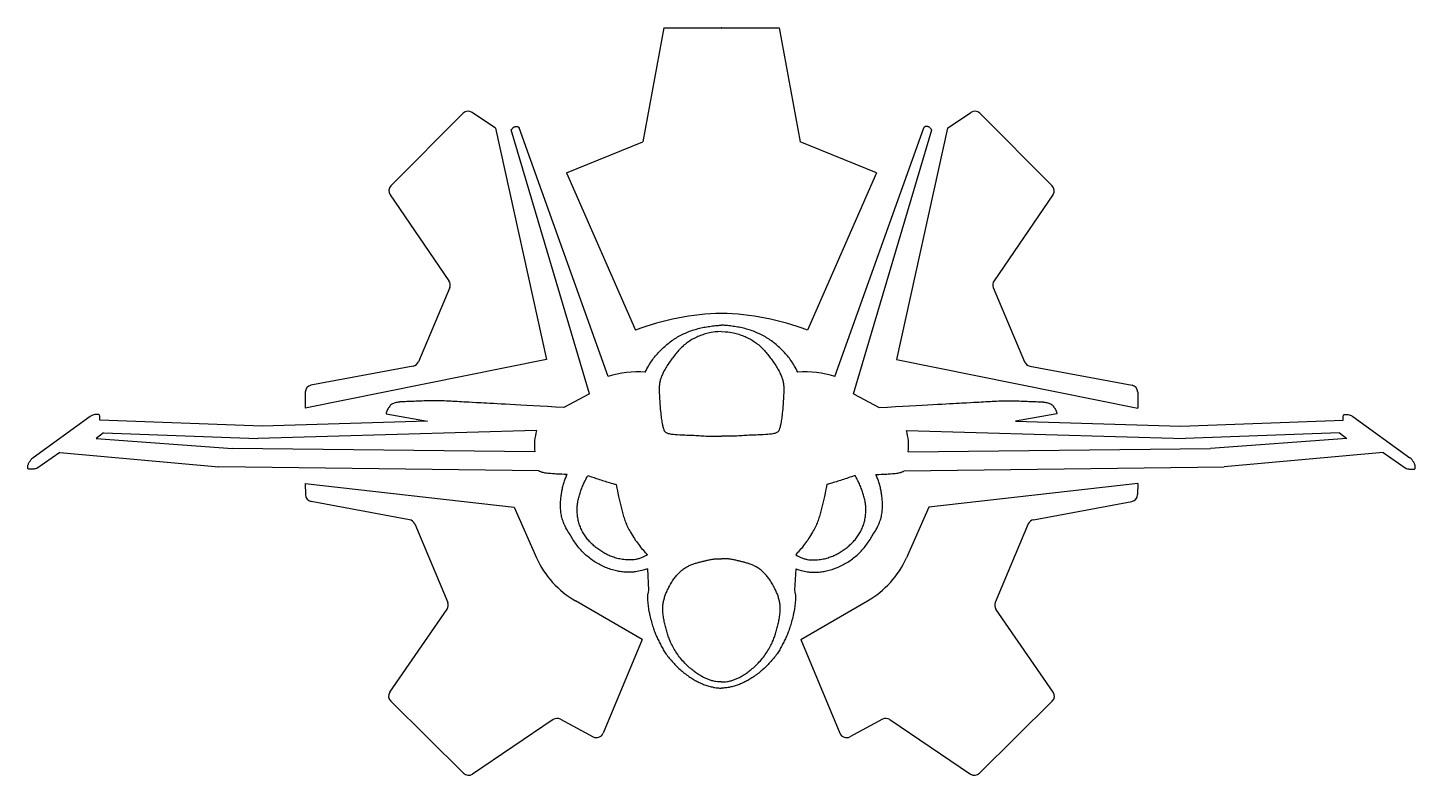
# Model space of a CAD drawing. Header units: inches. Extents: x 315 to 1225, y 14 to 674.
# Drawn here: x 568 to 862.9, y 515.2 to 674.2 of the extents above; entities that cross this region are included whole.
import ezdxf

# ---------------------------------------------------------------- set-up
doc = ezdxf.new("R2010")
doc.units = ezdxf.units.IN
doc.header["$LTSCALE"] = 0.03937
doc.header["$MEASUREMENT"] = 0

msp = doc.modelspace()

# ---------------------------------------------------------------- linework, layer by layer
at = {"color": 7, "linetype": 'Continuous'}
for p, q in [((703.239, 674.207), (698.748, 649.922)), ((703.239, 674.207), (727.746, 674.207)), ((727.746, 674.207), (732.237, 649.922)), ((660.606, 656.006), (645.214, 640.578)), ((667.462, 652.86), (662.504, 656.192)), ((763.523, 652.86), (768.48, 656.192)), ((770.379, 656.006), (785.771, 640.578)), ((667.462, 652.86), (678.301, 603.674)), ((687.409, 596.364), (670.784, 652.5)), ((691.37, 600.018), (672.492, 652.925)), ((739.615, 600.018), (758.492, 652.925)), ((743.575, 596.364), (760.201, 652.5)), ((763.523, 652.86), (752.684, 603.674)), ((682.574, 643.323), (698.748, 649.922)), ((748.41, 643.323), (732.237, 649.922)), ((682.574, 643.323), (697.216, 609.897)), ((748.41, 643.323), (733.768, 609.897)), ((645.038, 638.67), (657.573, 620.392)), ((785.946, 638.67), (773.412, 620.392)), ((657.719, 618.964), (651.094, 603.154)), ((773.265, 618.964), (779.891, 603.154)), ((678.301, 603.674), (627.02, 593.325)), ((649.987, 602.26), (628.243, 598.185)), ((752.684, 603.674), (803.965, 593.325)), ((780.998, 602.26), (802.741, 598.185)), ((627.02, 596.71), (627.02, 593.325)), ((687.409, 596.364), (681.956, 593.422)), ((743.575, 596.364), (749.029, 593.422)), ((803.965, 596.71), (803.965, 593.325)), ((581.339, 591.547), (569.212, 582.752)), ((617.846, 589.44), (583.365, 590.722)), ((652.981, 590.555), (617.846, 589.44)), ((644.191, 592.054), (652.981, 590.555)), ((786.793, 592.054), (778.003, 590.555)), ((778.003, 590.555), (813.139, 589.44)), ((813.139, 589.44), (847.62, 590.722)), ((849.646, 591.547), (861.773, 582.752)), ((584.167, 588.064), (582.598, 586.877)), ((582.598, 586.877), (611.565, 584.728)), ((584.167, 588.064), (616.922, 586.833)), ((676.181, 588.564), (616.922, 586.833)), ((754.803, 588.564), (814.063, 586.833)), ((846.818, 588.064), (814.063, 586.833)), ((848.387, 586.877), (819.42, 584.728)), ((846.818, 588.064), (848.387, 586.877)), ((675.832, 584.033), (611.565, 584.728)), ((755.152, 584.033), (819.42, 584.728)), ((574.841, 583.895), (569.962, 580.434)), ((574.841, 583.895), (608.661, 580.831)), ((856.144, 583.895), (822.324, 580.831)), ((856.144, 583.895), (861.022, 580.434)), ((676.682, 579.934), (608.661, 580.831)), ((754.303, 579.934), (822.324, 580.831)), ((627.02, 577.296), (671.398, 572.261)), ((627.02, 577.296), (627.071, 574.901)), ((803.965, 577.296), (759.587, 572.261)), ((803.965, 577.296), (803.913, 574.901)), ((649.174, 569.57), (628.296, 573.458)), ((671.398, 572.261), (676.181, 561.492)), ((759.587, 572.261), (754.803, 561.492)), ((781.811, 569.57), (802.688, 573.458)), ((650.281, 568.677), (657.304, 551.996)), ((780.703, 568.677), (773.681, 551.996)), ((699.729, 559.126), (699.974, 554.576)), ((731.256, 559.126), (731.01, 554.576)), ((698.608, 544.105), (684.443, 552.3)), ((732.377, 544.105), (746.541, 552.3)), ((645.006, 532.875), (657.158, 550.564)), ((785.979, 532.875), (773.827, 550.564)), ((698.608, 544.105), (690.321, 524.14)), ((732.377, 544.105), (740.664, 524.14)), ((645.186, 530.96), (660.64, 515.65)), ((785.798, 530.96), (770.344, 515.65)), ((679.703, 527.07), (662.536, 515.473)), ((681.253, 527.148), (688.224, 523.395)), ((749.731, 527.148), (742.761, 523.395)), ((751.282, 527.07), (768.449, 515.473))]:
    msp.add_line(p, q, dxfattribs=at)
for centre, radius, start, end in [((661.668, 654.947), 1.5, 56.09372, 135.06829), ((769.317, 654.947), 1.5, 44.93171, 123.90628), ((646.276, 639.518), 1.5, 135.06829, 214.44071), ((784.709, 639.518), 1.5, 325.55929, 44.93171), ((656.336, 619.543), 1.5, 337.262, 34.44071), ((774.649, 619.543), 1.5, 145.55929, 202.738), ((716.426, 559.716), 53.732, 90.99531, 110.94703), ((714.559, 559.716), 53.732, 69.05297, 89.00469), ((649.71, 603.734), 1.5, 280.6157, 337.262), ((781.274, 603.734), 1.5, 202.738, 259.3843), ((697.526, 581.668), 19.356, 84.82236, 108.54536), ((733.459, 581.668), 19.356, 71.45464, 95.17764), ((628.52, 596.71), 1.5, 100.6157, 180), ((802.465, 596.71), 1.5, 0, 79.3843), ((687.218, 585.436), 11.471, 164.17289, 187.02262), ((743.767, 585.436), 11.471, 352.97738, 15.82711), ((628.571, 574.933), 1.5, 181.23198, 259.45039), ((802.414, 574.933), 1.5, 280.54961, 358.76802), ((648.899, 568.095), 1.5, 22.82908, 79.45039), ((782.086, 568.095), 1.5, 100.54961, 157.17092), ((694.459, 569.611), 20, 203.9507, 239.94763), ((736.526, 569.611), 20, 300.05237, 336.0493), ((655.921, 551.414), 1.5, 325.51264, 22.82908), ((775.063, 551.414), 1.5, 157.17092, 214.48736), ((646.242, 532.026), 1.5, 145.51264, 225.26836), ((784.743, 532.026), 1.5, 314.73164, 34.48736), ((680.542, 525.827), 1.5, 61.69924, 124.04157), ((750.442, 525.827), 1.5, 55.95843, 118.30076), ((688.935, 524.715), 1.5, 241.69924, 337.45712), ((742.049, 524.715), 1.5, 202.54288, 298.30076), ((661.696, 516.716), 1.5, 225.26836, 304.04157), ((769.289, 516.716), 1.5, 235.95843, 314.73164)]:
    msp.add_arc(centre, radius, start, end, dxfattribs=at)
for points, knots in [([(670.784, 652.5), (670.958, 652.662), (671.131, 652.868), (671.321, 653.058), (671.542, 653.172), (671.798, 653.189), (672.037, 653.199), (672.145, 653.192), (672.258, 653.147), (672.386, 653.039), (672.447, 652.968), (672.487, 652.921), (672.491, 652.917), (672.493, 652.916), (672.493, 652.916), (672.494, 652.917), (672.494, 652.918), (672.494, 652.919), (672.492, 652.925), (672.493, 652.923), (672.492, 652.925)], [0, 0, 0, 0, 0.1138269, 0.2427904, 0.3711582, 0.4902564, 0.6131537, 0.7274406, 0.7792807, 0.8375551, 0.9178945, 0.962281, 0.992051, 0.9945389, 0.9956251, 0.9958686, 0.9960874, 0.9965369, 0.9970812, 1, 1, 1, 1]), ([(760.201, 652.5), (760.027, 652.662), (759.854, 652.868), (759.664, 653.058), (759.443, 653.172), (759.186, 653.189), (758.948, 653.199), (758.84, 653.192), (758.726, 653.147), (758.598, 653.039), (758.538, 652.968), (758.498, 652.921), (758.494, 652.917), (758.492, 652.916), (758.491, 652.916), (758.491, 652.917), (758.491, 652.918), (758.491, 652.919), (758.492, 652.925), (758.492, 652.923), (758.492, 652.925)], [0, 0, 0, 0, 0.11377377, 0.24274494, 0.3711205, 0.49022582, 0.61313046, 0.72742426, 0.7792675, 0.8375454, 0.91788954, 0.96227877, 0.9920505, 0.99453858, 0.99562479, 0.99586838, 0.99608712, 0.9965367, 0.99708103, 1, 1, 1, 1]), ([(699.273, 600.945), (699.836, 602.07), (700.496, 603.141), (701.242, 604.156), (702.064, 605.114), (702.95, 606.014), (703.876, 606.84), (704.855, 607.6), (705.884, 608.286), (706.964, 608.892), (708.111, 609.422), (709.296, 609.866), (710.508, 610.223), (711.74, 610.498), (712.985, 610.701), (714.237, 610.852), (715.492, 610.965), (715.074, 610.93), (715.492, 610.965)], [0, 0, 0, 0, 0.0626403, 0.1252306, 0.1879113, 0.2507186, 0.3135996, 0.3753322, 0.4369895, 0.4985782, 0.5601628, 0.6230671, 0.6860165, 0.7489351, 0.8117352, 0.8744961, 0.937271, 1, 1, 1, 1]), ([(731.712, 600.945), (731.149, 602.07), (730.489, 603.141), (729.743, 604.156), (728.921, 605.114), (728.035, 606.014), (727.109, 606.84), (726.13, 607.6), (725.1, 608.286), (724.021, 608.892), (722.874, 609.422), (721.689, 609.866), (720.476, 610.223), (719.245, 610.498), (718, 610.701), (716.748, 610.852), (715.492, 610.965), (715.911, 610.93), (715.492, 610.965)], [0, 0, 0, 0, 0.0626383, 0.1252287, 0.1879096, 0.250717, 0.3135982, 0.3753309, 0.4369883, 0.4985771, 0.5601618, 0.6230663, 0.6860158, 0.7489345, 0.8117348, 0.8744958, 0.9372708, 1, 1, 1, 1]), ([(715.492, 609.615), (714.346, 609.546), (713.211, 609.372), (712.096, 609.098), (711.006, 608.735), (709.95, 608.281), (708.958, 607.743), (708.022, 607.108), (707.155, 606.384), (706.369, 605.578), (705.637, 604.693), (704.942, 603.775), (704.27, 602.84), (703.645, 601.876), (703.092, 600.87), (702.783, 600.182), (702.53, 599.47), (702.351, 598.74), (702.262, 597.996), (702.246, 597.245), (702.268, 596.49), (702.336, 594.783), (702.486, 593.082), (702.664, 591.379), (702.779, 590.538), (702.931, 589.705), (703.142, 588.862), (703.261, 588.56), (703.444, 588.307), (703.702, 588.119), (704.003, 587.985), (704.417, 587.86), (704.835, 587.781), (705.257, 587.73), (706.718, 587.642), (708.18, 587.57), (709.643, 587.523), (711.104, 587.434), (712.564, 587.34), (714.028, 587.321), (715.492, 587.321), (715.004, 587.321), (715.492, 587.321)], [0, 0, 0, 0, 0.0279986, 0.0559681, 0.083954, 0.1119576, 0.1399573, 0.1674763, 0.1950392, 0.2225705, 0.2500161, 0.2779898, 0.3060523, 0.3341236, 0.3621309, 0.3901041, 0.4084867, 0.4268975, 0.445221, 0.4634674, 0.4817845, 0.5001811, 0.5418169, 0.5834512, 0.6251776, 0.6458711, 0.6665012, 0.6876763, 0.6955886, 0.7032038, 0.7109747, 0.7190002, 0.7295378, 0.7399139, 0.7502693, 0.7859554, 0.8216316, 0.8573059, 0.8929762, 0.9286401, 0.9643236, 1, 1, 1, 1]), ([(715.492, 609.615), (716.639, 609.546), (717.773, 609.372), (718.889, 609.098), (719.979, 608.735), (721.034, 608.281), (722.027, 607.743), (722.963, 607.108), (723.83, 606.384), (724.616, 605.578), (725.347, 604.693), (726.042, 603.775), (726.714, 602.84), (727.34, 601.876), (727.893, 600.87), (728.202, 600.182), (728.455, 599.47), (728.634, 598.74), (728.723, 597.996), (728.738, 597.245), (728.717, 596.49), (728.649, 594.783), (728.498, 593.082), (728.321, 591.379), (728.205, 590.538), (728.053, 589.705), (727.843, 588.862), (727.724, 588.56), (727.541, 588.307), (727.283, 588.119), (726.982, 587.985), (726.568, 587.86), (726.15, 587.781), (725.728, 587.73), (724.266, 587.642), (722.804, 587.57), (721.341, 587.523), (719.881, 587.434), (718.42, 587.34), (716.956, 587.321), (715.492, 587.321), (715.98, 587.321), (715.492, 587.321)], [0, 0, 0, 0, 0.0279991, 0.0559686, 0.0839545, 0.1119581, 0.1399578, 0.1674767, 0.1950396, 0.2225709, 0.2500165, 0.2779902, 0.3060526, 0.3341239, 0.3621312, 0.3901044, 0.408487, 0.4268978, 0.4452213, 0.4634677, 0.4817848, 0.5001813, 0.5418171, 0.5834514, 0.6251778, 0.6458713, 0.6665014, 0.6876765, 0.6955887, 0.703204, 0.7109749, 0.7190003, 0.729538, 0.7399141, 0.7502694, 0.7859556, 0.8216317, 0.8573059, 0.8929762, 0.9286401, 0.9643236, 1, 1, 1, 1]), ([(681.956, 593.422), (672.189, 593.984), (662.422, 594.515), (660.468, 594.62), (658.514, 594.728), (656.559, 594.833), (654.603, 594.892), (652.648, 594.857), (651.018, 594.779), (649.39, 594.706), (647.761, 594.645), (647.352, 594.623), (646.944, 594.59), (646.539, 594.535), (646.14, 594.452), (645.748, 594.33), (645.388, 594.142), (645.091, 593.863), (644.837, 593.539), (644.614, 593.198), (644.428, 592.838), (644.286, 592.457), (644.191, 592.054), (644.219, 592.189), (644.191, 592.054)], [0, 0, 0, 0, 0.24991956, 0.49980365, 0.54978955, 0.59979021, 0.64980154, 0.69977844, 0.74975353, 0.79142639, 0.83305362, 0.87471675, 0.88517912, 0.89563458, 0.9060648, 0.91648556, 0.92695412, 0.93732566, 0.94774445, 0.95827356, 0.96868624, 0.97902836, 0.98941109, 1, 1, 1, 1]), ([(749.029, 593.422), (758.796, 593.984), (768.563, 594.515), (770.517, 594.62), (772.471, 594.728), (774.426, 594.833), (776.381, 594.892), (778.337, 594.857), (779.967, 594.779), (781.594, 594.706), (783.224, 594.645), (783.633, 594.623), (784.041, 594.59), (784.446, 594.535), (784.845, 594.452), (785.236, 594.33), (785.596, 594.142), (785.894, 593.863), (786.148, 593.539), (786.371, 593.198), (786.556, 592.838), (786.699, 592.457), (786.793, 592.054), (786.766, 592.189), (786.793, 592.054)], [0, 0, 0, 0, 0.2499228, 0.4998058, 0.5497915, 0.599792, 0.6498031, 0.6997798, 0.7497546, 0.7914273, 0.8330544, 0.8747173, 0.8851796, 0.895635, 0.9060652, 0.9164859, 0.9269544, 0.9373259, 0.9477447, 0.9582737, 0.9686864, 0.9790284, 0.9894111, 1, 1, 1, 1]), ([(583.365, 590.722), (583.37, 590.984), (583.396, 591.251), (583.389, 591.516), (583.332, 591.709), (583.214, 591.877), (583.042, 591.967), (582.842, 591.984), (582.448, 591.965), (582.061, 591.873), (581.689, 591.727), (581.339, 591.547), (581.454, 591.609), (581.339, 591.547)], [0, 0, 0, 0, 0.0821575, 0.1665753, 0.2499599, 0.3130834, 0.3775713, 0.4386096, 0.5016353, 0.6255502, 0.7505088, 0.876333, 1, 1, 1, 1]), ([(847.62, 590.722), (847.614, 590.984), (847.589, 591.251), (847.595, 591.516), (847.653, 591.709), (847.77, 591.877), (847.943, 591.967), (848.142, 591.984), (848.536, 591.965), (848.923, 591.873), (849.296, 591.727), (849.646, 591.547), (849.53, 591.609), (849.646, 591.547)], [0, 0, 0, 0, 0.0821573, 0.1665751, 0.2499598, 0.3130832, 0.3775711, 0.4386095, 0.5016352, 0.6255501, 0.7505088, 0.876333, 1, 1, 1, 1]), ([(569.962, 580.434), (569.566, 580.367), (569.202, 580.32), (568.833, 580.299), (568.61, 580.302), (568.369, 580.317), (568.254, 580.338), (568.157, 580.379), (568.088, 580.447), (568.054, 580.545), (568.039, 580.802), (568.054, 581.045), (568.109, 581.273), (568.228, 581.531), (568.373, 581.784), (568.537, 582.068), (568.715, 582.336), (568.931, 582.57), (569.212, 582.752), (569.114, 582.696), (569.212, 582.752)], [0, 0, 0, 0, 0.0865886, 0.1657273, 0.2453736, 0.2935299, 0.3454558, 0.3707046, 0.393467, 0.4142796, 0.4365411, 0.4920184, 0.5444827, 0.5951161, 0.6563533, 0.719142, 0.7899468, 0.8592807, 0.9279647, 1, 1, 1, 1]), ([(861.022, 580.434), (861.419, 580.367), (861.783, 580.32), (862.152, 580.299), (862.375, 580.302), (862.615, 580.317), (862.731, 580.338), (862.828, 580.379), (862.896, 580.447), (862.931, 580.545), (862.946, 580.802), (862.931, 581.045), (862.875, 581.273), (862.756, 581.531), (862.612, 581.784), (862.447, 582.068), (862.27, 582.336), (862.053, 582.57), (861.773, 582.752), (861.87, 582.696), (861.773, 582.752)], [0, 0, 0, 0, 0.0865904, 0.165729, 0.2453751, 0.2935313, 0.3454572, 0.3707059, 0.3934682, 0.4142808, 0.4365423, 0.4920195, 0.5444836, 0.5951169, 0.656354, 0.7191425, 0.7899472, 0.859281, 0.9279648, 1, 1, 1, 1]), ([(682.67, 579.189), (680.968, 579.247), (679.269, 579.35), (678.522, 579.42), (677.782, 579.534), (677.497, 579.605), (677.215, 579.69), (676.936, 579.788), (676.682, 579.934), (676.764, 579.881), (676.682, 579.934)], [0, 0, 0, 0, 0.2800887, 0.559877, 0.6832523, 0.8064124, 0.8547132, 0.9032022, 0.951797, 1, 1, 1, 1]), ([(683.316, 566.42), (682.715, 567.309), (682.204, 568.254), (681.796, 569.248), (681.5, 570.279), (681.32, 571.339), (681.25, 572.411), (681.279, 573.483), (681.376, 574.463), (681.524, 575.438), (681.714, 576.406), (681.959, 577.358), (682.272, 578.288), (682.67, 579.189), (682.531, 578.891), (682.67, 579.189)], [0, 0, 0, 0, 0.0799649, 0.1600116, 0.2400202, 0.3199972, 0.4000409, 0.4800627, 0.5599752, 0.6333385, 0.7068179, 0.7802496, 0.8534995, 0.9266362, 1, 1, 1, 1]), ([(699.729, 562.113), (699.161, 561.755), (698.556, 561.471), (697.922, 561.258), (697.267, 561.109), (696.601, 561.021), (695.931, 560.988), (694.878, 561.04), (693.836, 561.208), (692.816, 561.477), (691.852, 561.829), (690.92, 562.265), (690.025, 562.778), (689.171, 563.364), (688.366, 564.018), (687.618, 564.735), (686.938, 565.515), (686.337, 566.352), (685.825, 567.245), (685.411, 568.19), (685.102, 569.176), (684.897, 570.189), (684.8, 571.216), (684.813, 572.242), (684.929, 573.26), (685.138, 574.265), (685.424, 575.255), (685.777, 576.226), (686.181, 577.174), (686.624, 578.098), (687.093, 578.994), (686.935, 578.696), (687.093, 578.994)], [0, 0, 0, 0, 0.0232882, 0.0464806, 0.0697042, 0.0929953, 0.1163148, 0.1396061, 0.1761988, 0.2128274, 0.2494216, 0.2850605, 0.3207637, 0.3565691, 0.3924884, 0.4284854, 0.4644619, 0.5003489, 0.5361305, 0.5718566, 0.6076382, 0.6434974, 0.679366, 0.715158, 0.7507938, 0.786344, 0.8219698, 0.8577246, 0.8935622, 0.9293554, 0.9649143, 1, 1, 1, 1]), ([(687.093, 578.994), (688.201, 578.581), (689.323, 578.21), (690.451, 577.854), (691.78, 577.434), (693.118, 577.045), (692.671, 577.172), (693.118, 577.045)], [0, 0, 0, 0, 0.1866644, 0.3733086, 0.5600122, 0.7800127, 1, 1, 1, 1]), ([(731.256, 562.113), (731.824, 561.755), (732.429, 561.471), (733.063, 561.258), (733.717, 561.109), (734.383, 561.021), (735.054, 560.988), (736.107, 561.04), (737.149, 561.208), (738.168, 561.477), (739.133, 561.829), (740.065, 562.265), (740.96, 562.778), (741.813, 563.364), (742.619, 564.018), (743.367, 564.735), (744.047, 565.515), (744.648, 566.352), (745.16, 567.245), (745.573, 568.19), (745.883, 569.176), (746.087, 570.189), (746.184, 571.216), (746.172, 572.242), (746.055, 573.26), (745.847, 574.265), (745.56, 575.255), (745.208, 576.226), (744.804, 577.174), (744.361, 578.098), (743.892, 578.994), (744.05, 578.696), (743.892, 578.994)], [0, 0, 0, 0, 0.0232909, 0.0464833, 0.0697068, 0.0929979, 0.1163173, 0.1396085, 0.1762011, 0.2128296, 0.2494238, 0.2850625, 0.3207656, 0.3565709, 0.3924901, 0.428487, 0.4644634, 0.5003503, 0.5361319, 0.5718579, 0.6076394, 0.6434984, 0.6793669, 0.7151588, 0.7507945, 0.7863446, 0.8219703, 0.857725, 0.8935625, 0.9293556, 0.9649144, 1, 1, 1, 1]), ([(743.891, 578.994), (742.784, 578.581), (741.661, 578.21), (740.534, 577.854), (739.205, 577.434), (737.866, 577.045), (738.313, 577.172), (737.866, 577.045)], [0, 0, 0, 0, 0.1866437, 0.3732927, 0.5600011, 0.7800071, 1, 1, 1, 1]), ([(747.668, 566.42), (748.27, 567.309), (748.78, 568.254), (749.189, 569.248), (749.485, 570.279), (749.665, 571.339), (749.735, 572.411), (749.705, 573.483), (749.608, 574.463), (749.461, 575.438), (749.27, 576.406), (749.026, 577.358), (748.712, 578.288), (748.315, 579.189), (748.453, 578.891), (748.315, 579.189)], [0, 0, 0, 0, 0.0799657, 0.1600124, 0.2400209, 0.3199978, 0.4000414, 0.4800631, 0.5599756, 0.6333389, 0.7068182, 0.7802498, 0.8534996, 0.9266363, 1, 1, 1, 1]), ([(748.315, 579.189), (750.017, 579.247), (751.715, 579.35), (752.462, 579.42), (753.203, 579.534), (753.488, 579.605), (753.77, 579.69), (754.049, 579.788), (754.303, 579.934), (754.22, 579.881), (754.303, 579.934)], [0, 0, 0, 0, 0.280109, 0.5598894, 0.6832613, 0.8064178, 0.8547173, 0.903205, 0.9517983, 1, 1, 1, 1]), ([(693.118, 577.045), (693.335, 575.901), (693.574, 574.762), (693.829, 573.627), (694.096, 572.493), (694.37, 571.36), (694.673, 570.235), (695.047, 569.133), (695.507, 568.063), (696.189, 566.765), (696.962, 565.52), (697.817, 564.33), (698.742, 563.194), (699.729, 562.113), (699.395, 562.47), (699.729, 562.113)], [0, 0, 0, 0, 0.0699823, 0.1399188, 0.2098607, 0.2798453, 0.3498904, 0.4198831, 0.4897965, 0.5598176, 0.6479431, 0.7359969, 0.8240279, 0.9120515, 1, 1, 1, 1]), ([(737.866, 577.045), (737.649, 575.901), (737.411, 574.762), (737.156, 573.627), (736.889, 572.493), (736.615, 571.36), (736.312, 570.235), (735.938, 569.133), (735.477, 568.063), (734.796, 566.765), (734.022, 565.52), (733.168, 564.33), (732.243, 563.194), (731.256, 562.113), (731.589, 562.47), (731.256, 562.113)], [0, 0, 0, 0, 0.0699813, 0.1399178, 0.2098599, 0.2798445, 0.3498897, 0.4198825, 0.4897959, 0.5598172, 0.6479427, 0.7359966, 0.8240278, 0.9120514, 1, 1, 1, 1]), ([(699.729, 559.126), (698.765, 558.798), (697.772, 558.567), (696.762, 558.43), (695.743, 558.386), (694.724, 558.432), (693.711, 558.563), (692.535, 558.821), (691.384, 559.187), (690.266, 559.655), (689.189, 560.216), (688.139, 560.88), (687.148, 561.63), (686.222, 562.458), (685.368, 563.358), (684.594, 564.322), (683.908, 565.345), (683.316, 566.42), (683.507, 566.058), (683.316, 566.42)], [0, 0, 0, 0, 0.05189921, 0.10384356, 0.15582157, 0.2077994, 0.25980487, 0.31184134, 0.37323689, 0.43479285, 0.49654067, 0.55846266, 0.62177082, 0.68512582, 0.74845076, 0.81166555, 0.87469536, 0.93748273, 1, 1, 1, 1]), ([(731.256, 559.126), (732.22, 558.798), (733.212, 558.567), (734.223, 558.43), (735.242, 558.386), (736.261, 558.432), (737.273, 558.563), (738.45, 558.821), (739.601, 559.187), (740.718, 559.655), (741.796, 560.216), (742.845, 560.88), (743.837, 561.63), (744.763, 562.458), (745.617, 563.358), (746.39, 564.322), (747.077, 565.345), (747.668, 566.42), (747.478, 566.058), (747.668, 566.42)], [0, 0, 0, 0, 0.0519036, 0.1038477, 0.1558255, 0.2078031, 0.2598083, 0.3118445, 0.3732398, 0.4347955, 0.496543, 0.5584647, 0.6217726, 0.6851273, 0.7484519, 0.8116664, 0.8746959, 0.937483, 1, 1, 1, 1]), ([(704.413, 555.417), (704.818, 556.14), (705.267, 556.844), (705.763, 557.518), (706.311, 558.148), (706.914, 558.722), (707.562, 559.22), (708.262, 559.642), (709.004, 559.983), (709.775, 560.256), (710.475, 560.461), (711.18, 560.643), (711.89, 560.811), (712.602, 560.974), (713.317, 561.123), (714.036, 561.236), (714.761, 561.289), (715.492, 561.257), (715.249, 561.274), (715.492, 561.257)], [0, 0, 0, 0, 0.0624566, 0.1254007, 0.1884389, 0.2513325, 0.3140424, 0.3756254, 0.437223, 0.4987491, 0.5603546, 0.6153333, 0.6702223, 0.7251454, 0.7801871, 0.8352324, 0.8900906, 0.9448374, 1, 1, 1, 1]), ([(726.572, 555.417), (726.166, 556.14), (725.717, 556.844), (725.221, 557.518), (724.674, 558.148), (724.071, 558.722), (723.423, 559.22), (722.722, 559.642), (721.98, 559.983), (721.21, 560.256), (720.51, 560.461), (719.804, 560.643), (719.095, 560.811), (718.383, 560.974), (717.668, 561.123), (716.948, 561.236), (716.224, 561.289), (715.492, 561.257), (715.736, 561.274), (715.492, 561.257)], [0, 0, 0, 0, 0.0624533, 0.1253976, 0.188436, 0.2513299, 0.31404, 0.3756232, 0.437221, 0.4987473, 0.560353, 0.615332, 0.6702211, 0.7251444, 0.7801863, 0.8352318, 0.8900902, 0.9448372, 1, 1, 1, 1]), ([(699.974, 554.576), (699.828, 553.948), (699.761, 553.312), (699.757, 552.671), (699.799, 552.028), (699.869, 551.387), (699.956, 550.751), (700.062, 550.118), (700.305, 548.968), (700.603, 547.829), (700.94, 546.699), (701.285, 545.707), (701.693, 544.74), (702.15, 543.793), (702.618, 542.851), (703.111, 541.923), (703.67, 541.034), (704.396, 540.085), (705.189, 539.193), (706.019, 538.335), (706.894, 537.52), (707.818, 536.761), (708.791, 536.064), (709.644, 535.532), (710.528, 535.055), (711.442, 534.638), (712.386, 534.288), (713.239, 534.041), (714.114, 533.856), (714.576, 533.795), (715.035, 533.771), (715.492, 533.776), (715.34, 533.772), (715.492, 533.776)], [0, 0, 0, 0, 0.02248, 0.0447762, 0.0671183, 0.0895583, 0.1120213, 0.1344173, 0.1567671, 0.197742, 0.2387875, 0.2798677, 0.3164898, 0.353066, 0.3897023, 0.42637, 0.4629853, 0.4995934, 0.5412275, 0.5828433, 0.6244544, 0.6661134, 0.7078234, 0.7495334, 0.7845568, 0.8195702, 0.8545886, 0.88966, 0.9206379, 0.9517805, 0.9680234, 0.9840758, 1, 1, 1, 1]), ([(715.492, 535.08), (714.741, 535.088), (714, 535.187), (713.272, 535.365), (712.561, 535.611), (711.872, 535.916), (711.006, 536.386), (710.183, 536.922), (709.398, 537.51), (708.381, 538.381), (707.433, 539.327), (706.569, 540.35), (705.797, 541.448), (705.123, 542.609), (704.655, 543.576), (704.254, 544.569), (703.914, 545.584), (703.627, 546.615), (703.382, 547.659), (703.169, 548.71), (703.015, 549.769), (702.985, 550.608), (703.044, 551.449), (703.185, 552.284), (703.4, 553.106), (703.682, 553.907), (704.022, 554.68), (704.413, 555.417), (704.279, 555.173), (704.413, 555.417)], [0, 0, 0, 0, 0.0280196, 0.0559143, 0.0838616, 0.111919, 0.1400437, 0.1767794, 0.2133895, 0.2499889, 0.2999222, 0.349853, 0.3998146, 0.4498665, 0.4999598, 0.5400069, 0.5799667, 0.6198703, 0.6598015, 0.6997862, 0.7397972, 0.7796904, 0.8110045, 0.8424475, 0.8740422, 0.9057335, 0.937405, 0.9688931, 1, 1, 1, 1]), ([(715.492, 535.08), (716.244, 535.088), (716.985, 535.187), (717.713, 535.365), (718.423, 535.611), (719.113, 535.916), (719.979, 536.386), (720.802, 536.922), (721.587, 537.51), (722.604, 538.381), (723.551, 539.327), (724.416, 540.35), (725.187, 541.448), (725.862, 542.609), (726.329, 543.576), (726.731, 544.569), (727.07, 545.584), (727.357, 546.615), (727.603, 547.659), (727.816, 548.71), (727.97, 549.769), (728, 550.608), (727.941, 551.449), (727.8, 552.284), (727.584, 553.106), (727.303, 553.907), (726.963, 554.68), (726.572, 555.417), (726.706, 555.173), (726.572, 555.417)], [0, 0, 0, 0, 0.0280204, 0.0559151, 0.0838623, 0.1119197, 0.1400444, 0.1767801, 0.2133901, 0.2499895, 0.2999228, 0.3498535, 0.3998151, 0.4498669, 0.4999601, 0.5400072, 0.5799671, 0.6198706, 0.6598018, 0.6997865, 0.7397974, 0.7796905, 0.8110047, 0.8424477, 0.8740423, 0.9057336, 0.937405, 0.9688932, 1, 1, 1, 1]), ([(731.01, 554.576), (731.157, 553.948), (731.224, 553.312), (731.228, 552.671), (731.186, 552.028), (731.116, 551.387), (731.028, 550.751), (730.923, 550.118), (730.679, 548.968), (730.381, 547.829), (730.044, 546.699), (729.7, 545.707), (729.292, 544.74), (728.835, 543.793), (728.366, 542.851), (727.874, 541.923), (727.314, 541.034), (726.589, 540.085), (725.795, 539.193), (724.965, 538.335), (724.091, 537.52), (723.166, 536.761), (722.193, 536.064), (721.341, 535.532), (720.457, 535.055), (719.542, 534.638), (718.599, 534.288), (717.745, 534.041), (716.871, 533.856), (716.409, 533.795), (715.949, 533.771), (715.492, 533.776), (715.645, 533.772), (715.492, 533.776)], [0, 0, 0, 0, 0.0224813, 0.0447775, 0.0671195, 0.0895596, 0.1120225, 0.1344184, 0.1567683, 0.1977431, 0.2387885, 0.2798687, 0.3164907, 0.3530669, 0.3897032, 0.4263708, 0.462986, 0.4995941, 0.5412281, 0.5828438, 0.6244549, 0.6661139, 0.7078238, 0.7495337, 0.7845571, 0.8195705, 0.8545888, 0.8896601, 0.920638, 0.9517806, 0.9680235, 0.9840759, 1, 1, 1, 1])]:
    msp.add_open_spline(points, degree=3, knots=knots, dxfattribs=at)
msp.add_point((715.492, 674.207), dxfattribs=at)

doc.saveas('drawing.dxf')
